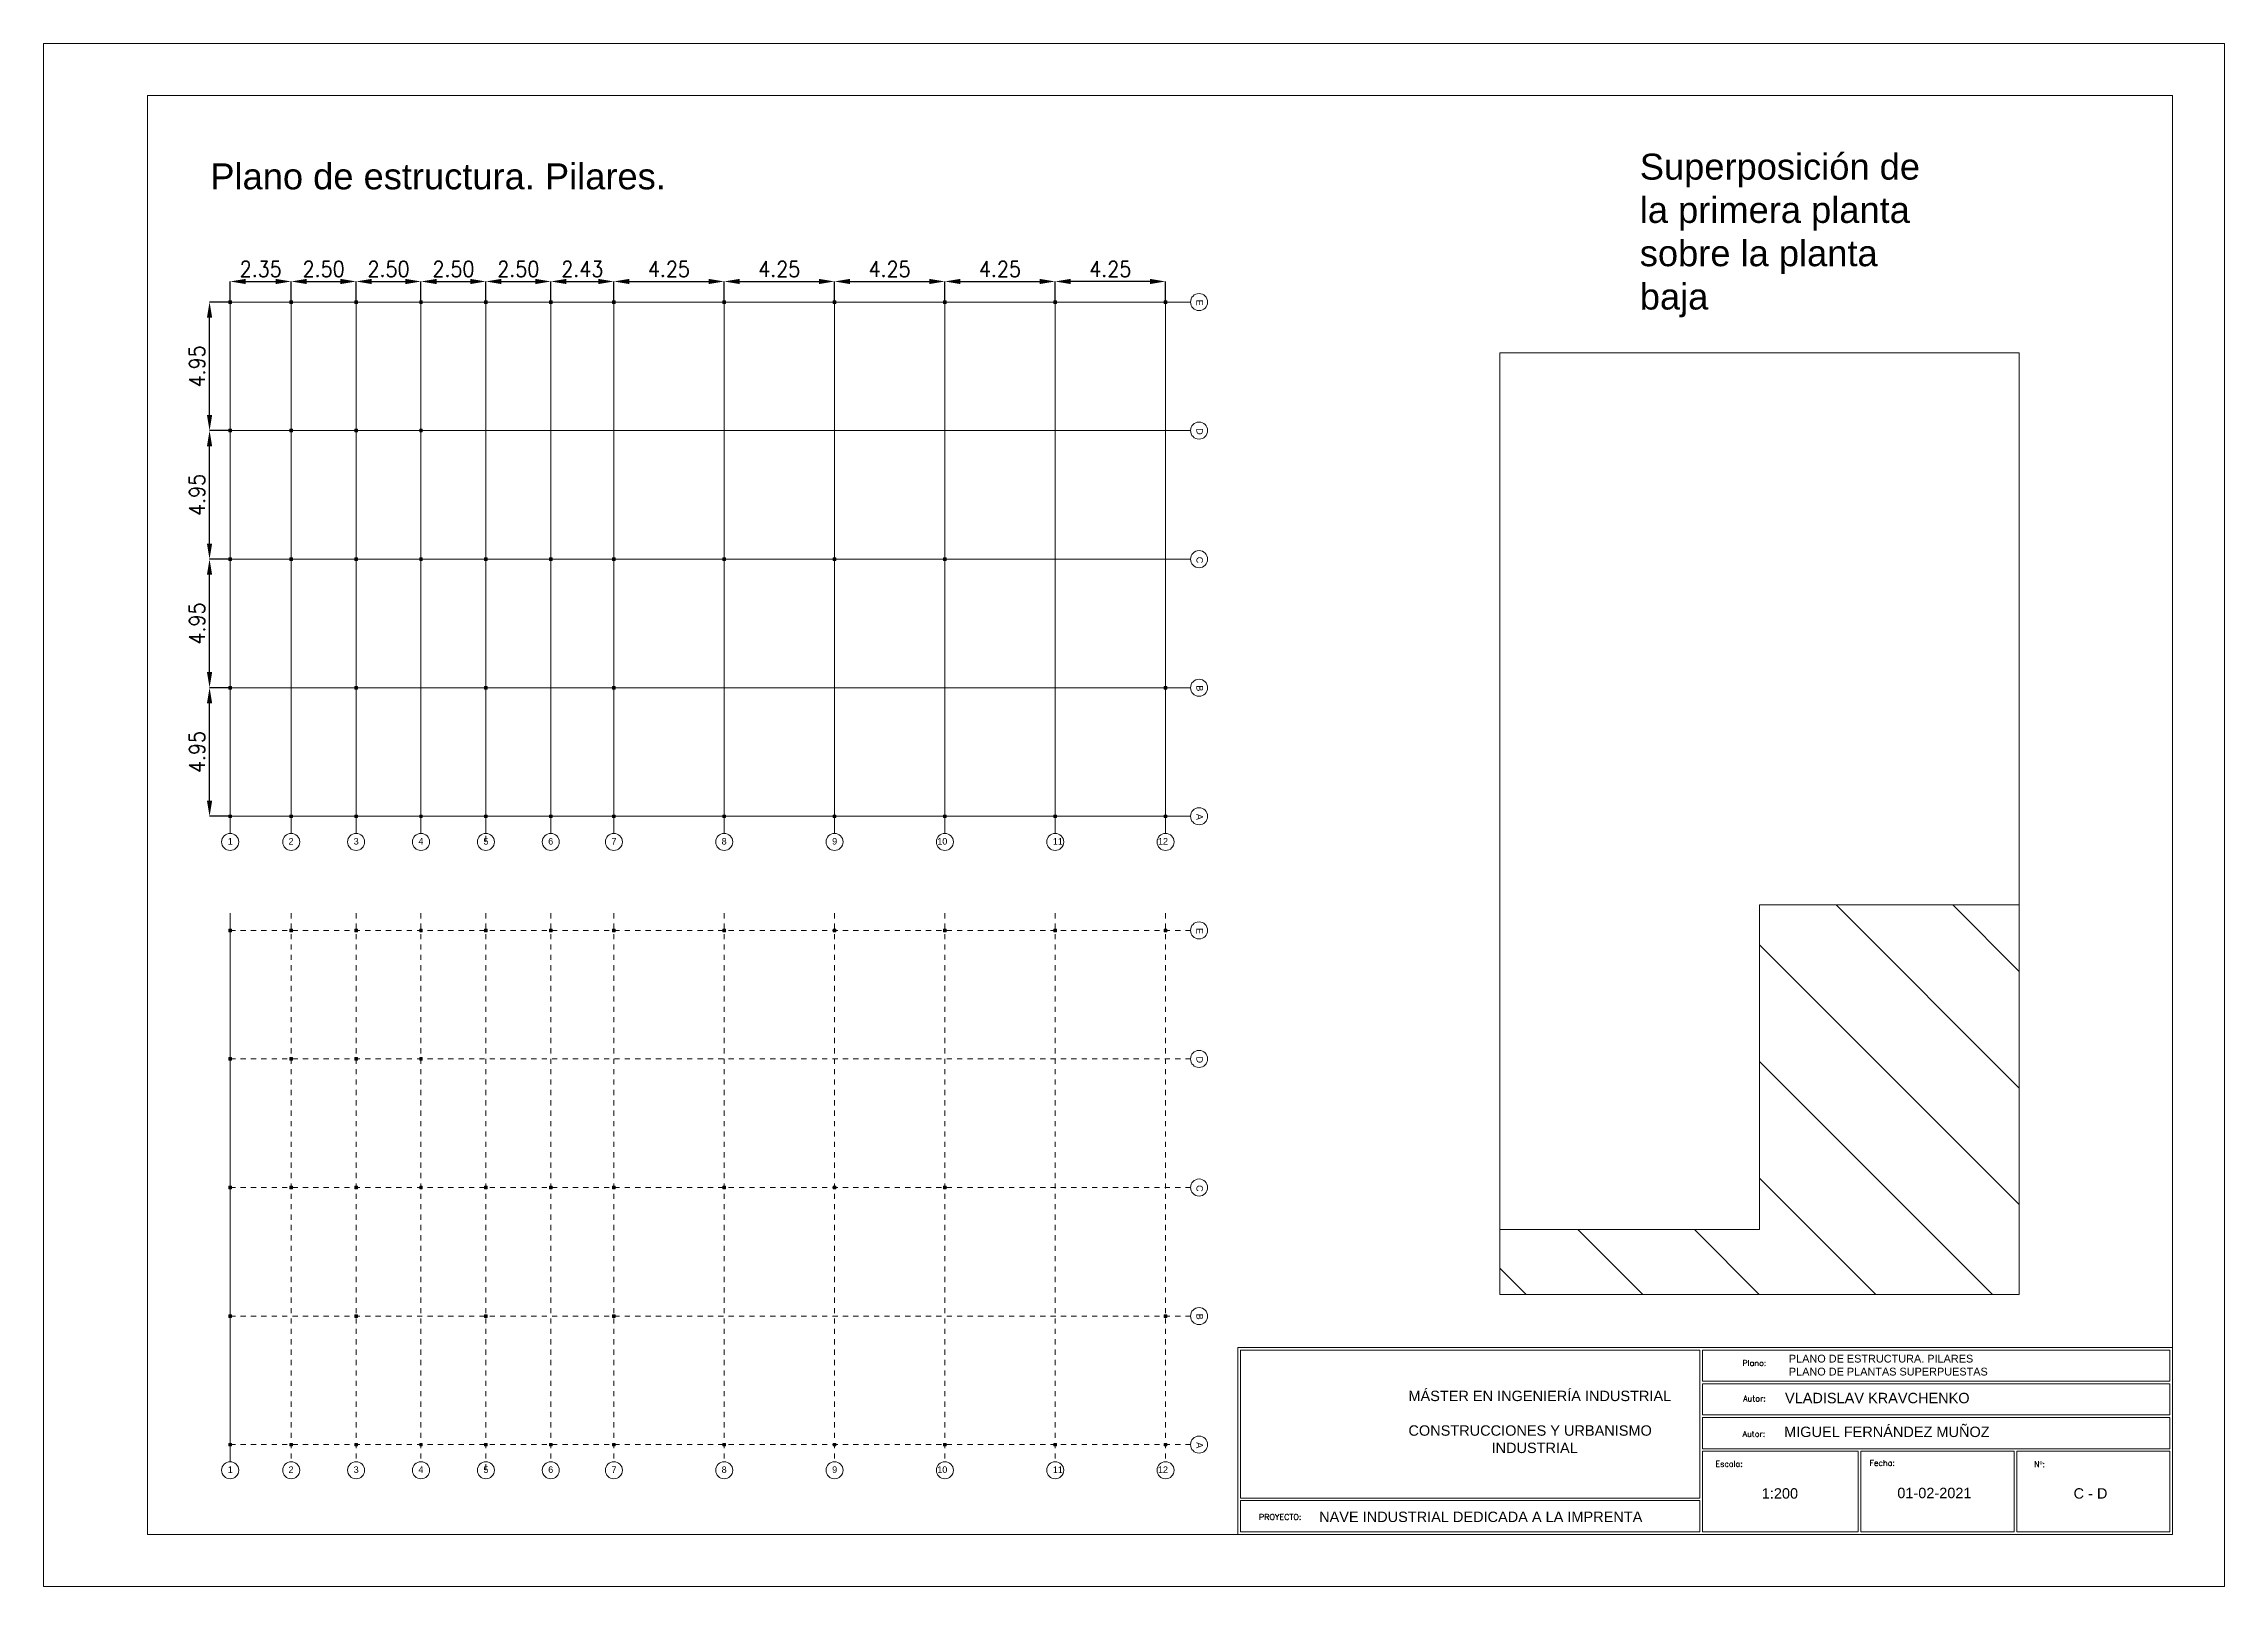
# Model space of a CAD drawing. Header units: inches. Extents: x 48 to 72981, y 3 to 49153.
# Drawn here: x 92.8 to 134.8, y 35.38 to 65.08 of the extents above; entities that cross this region are included whole.
import ezdxf

# ---------------------------------------------------------------- set-up
doc = ezdxf.new("R2010")
doc.units = ezdxf.units.IN
doc.linetypes.add('ACAD_ISO02W100', pattern=[15, 12, -3])
doc.layers.get('0').update_dxf_attribs({"lineweight": 9})
for name, color, linetype, lineweight in [('Cotas', 200, 'Continuous', 9), ('ejes', 251, 'Continuous', 9), ('Plano1', 7, 'Continuous', 9), ('Plano2', 7, 'Continuous', 9), ('Plano3_rayas', 7, 'ACAD_ISO02W100', 9), ('VG', 7, 'Continuous', 9)]:
    doc.layers.add(name, color=color, linetype=linetype, lineweight=lineweight)
doc.styles.add('80-100', font='romans.shx', dxfattribs={"width": 0.9, "height": 0.1})
doc.styles.get("Standard").update_dxf_attribs({"font": 'arial.ttf'})
doc.dimstyles.new('Copia de 100_conlineas', dxfattribs={"dimtxt": 0.3, "dimasz": 0.3, "dimexe": 0, "dimexo": 0, "dimgap": 0.09, "dimtad": 1, "dimlfac": 2, "dimzin": 1, "dimdsep": 46, "dimtxsty": '80-100', "dimcen": 0.1, "dimclrd": 256, "dimclre": 256, "dimclrt": 256, "dimadec": 0, "dimazin": 0, "dimtfac": 1, "dimtix": 1, "dimtmove": 2, "dimatfit": 3, "dimfxl": 1, "dimtvp": 1.058824, "dimtolj": 1, "dimtzin": 1, "dimarcsym": 0})

msp = doc.modelspace()

# ---------------------------------------------------------------- texts
at = {"attachment_point": 1}
for s, width, insert, char_height in [('PLANO DE ESTRUCTURA. PILARES\\PPLANO DE PLANTAS SUPERPUESTAS', 7.513777, (126.4152, 39.8444), 0.15), ('1:200', 2.031377, (125.8937, 37.2745), 0.2), ('C - D', 2.031377, (131.8992, 37.2745), 0.2)]:
    msp.add_mtext_dynamic_manual_height_columns(s, width=width, gutter_width=1, heights=[0], dxfattribs=dict(at, insert=insert, char_height=char_height))
at = {"layer": 'Cotas', "char_height": 0.125, "attachment_point": 1, "rotation": 270}
for s, insert in [('E', (115.131, 60.1566)), ('D', (115.131, 57.6816)), ('C', (115.131, 55.2066)), ('B', (115.131, 52.7316)), ('A', (115.131, 50.2566)), ('E', (115.131, 48.0602)), ('D', (115.131, 45.5852)), ('C', (115.131, 43.1102)), ('B', (115.131, 40.6352)), ('A', (115.131, 38.1602))]:
    msp.add_mtext_dynamic_manual_height_columns(s, width=0.138278, gutter_width=6.25, heights=[0], dxfattribs=dict(at, insert=insert))
at = {"layer": 'Cotas', "char_height": 0.125}
for s, insert, attachment_point in [('1', (96.3497, 49.7909), 1), ('2', (97.6182, 49.7909), 3), ('3', (98.7747, 49.7909), 1), ('4', (100.1182, 49.7909), 3), ('5', (101.2747, 49.7909), 1), ('6', (102.6182, 49.7909), 3), ('7', (103.7397, 49.7909), 1), ('9', (107.9897, 49.7909), 1), ('10', (110.2082, 49.7909), 3), ('11', (112.2397, 49.7909), 1), ('12', (114.4582, 49.7909), 3), ('1', (96.3497, 37.6945), 1), ('2', (97.6182, 37.6945), 3), ('3', (98.7747, 37.6945), 1), ('4', (100.1182, 37.6945), 3), ('5', (101.2747, 37.6945), 1), ('6', (102.6182, 37.6945), 3), ('7', (103.7397, 37.6945), 1), ('9', (107.9897, 37.6945), 1), ('10', (110.2082, 37.6945), 3), ('11', (112.2397, 37.6945), 1), ('12', (114.4582, 37.6945), 3)]:
    msp.add_mtext_dynamic_manual_height_columns(s, width=0.138278, gutter_width=6.25, heights=[0], dxfattribs=dict(at, insert=insert, attachment_point=attachment_point))
at = {"layer": 'Cotas', "extrusion": (0, 0, -1), "char_height": 0.125, "attachment_point": 1, "text_direction": (-1, 0, 0)}
for insert in [(105.9582, 49.7909), (105.9582, 37.6945)]:
    msp.add_mtext_dynamic_manual_height_columns('8', width=0.138278, gutter_width=6.25, heights=[0], dxfattribs=dict(at, insert=insert))
at = {"layer": 'Plano1', "char_height": 0.5, "attachment_point": 1}
for s, insert in [('Superposición de\\Pla primera planta\\Psobre la planta\\Pbaja', (123.5444, 62.9669)), ('Plano de estructura. Pilares.', (96.0141, 62.7798))]:
    msp.add_mtext_dynamic_manual_height_columns(s, width=12.4245, gutter_width=1, heights=[10.6559], dxfattribs=dict(at, insert=insert))

# ---------------------------------------------------------------- blocks, each defined once
blk = doc.blocks.new('PLANTILLA')
for p, q in [((72903.71, 49199.611), (72885.71, 49199.611)), ((72885.71, 49199.611), (72885.71, 49196.011)), ((72885.76, 49196.711), (72885.76, 49199.561)), ((72885.76, 49199.561), (72894.61, 49199.561)), ((72894.61, 49199.561), (72894.61, 49198.911)), ((72894.66, 49199.561), (72903.66, 49199.561)), ((72894.66, 49198.961), (72894.66, 49199.561)), ((72903.66, 49199.561), (72903.66, 49198.961)), ((72903.71, 49196.011), (72903.71, 49199.611)), ((72894.61, 49198.911), (72894.61, 49198.261)), ((72903.66, 49198.961), (72894.66, 49198.961)), ((72894.66, 49198.911), (72903.66, 49198.911)), ((72894.66, 49198.311), (72894.66, 49198.911)), ((72903.66, 49198.911), (72903.66, 49198.311)), ((72894.61, 49198.261), (72894.61, 49197.611)), ((72903.66, 49198.311), (72894.66, 49198.311)), ((72894.66, 49198.261), (72903.66, 49198.261)), ((72894.66, 49197.661), (72894.66, 49198.261)), ((72903.66, 49198.261), (72903.66, 49197.661)), ((72894.61, 49197.611), (72894.61, 49196.711)), ((72903.66, 49197.661), (72894.66, 49197.661)), ((72894.66, 49197.611), (72897.66, 49197.611)), ((72894.66, 49197.611), (72894.66, 49196.061)), ((72897.66, 49196.061), (72897.66, 49197.611)), ((72897.71, 49197.611), (72900.66, 49197.611)), ((72897.71, 49196.061), (72897.71, 49197.611)), ((72900.66, 49196.061), (72900.66, 49197.611)), ((72900.71, 49197.611), (72903.66, 49197.611)), ((72900.71, 49196.061), (72900.71, 49197.611)), ((72903.66, 49197.611), (72903.66, 49196.061)), ((72885.76, 49196.711), (72894.61, 49196.711)), ((72885.76, 49196.061), (72885.76, 49196.661)), ((72894.61, 49196.661), (72885.76, 49196.661)), ((72894.61, 49196.661), (72894.61, 49196.061)), ((72885.71, 49196.011), (72903.71, 49196.011)), ((72894.61, 49196.061), (72885.76, 49196.061)), ((72897.66, 49196.061), (72894.66, 49196.061)), ((72900.66, 49196.061), (72897.71, 49196.061)), ((72903.66, 49196.061), (72900.71, 49196.061))]:
    blk.add_line(p, q)
at = {"layer": 'VG'}
for p, q in [((72904.71, 49224.711), (72862.71, 49224.711)), ((72862.71, 49224.711), (72862.71, 49195.011)), ((72904.71, 49195.011), (72904.71, 49224.711)), ((72864.71, 49196.011), (72864.71, 49223.711)), ((72864.71, 49223.711), (72903.71, 49223.711)), ((72903.71, 49223.711), (72903.71, 49196.011)), ((72903.71, 49196.011), (72864.71, 49196.011)), ((72862.71, 49195.011), (72904.71, 49195.011))]:
    blk.add_line(p, q, dxfattribs=at)
blk.add_lwpolyline([(72903.71, 49199.561), (72903.71, 49223.711), (72864.71, 49223.711), (72864.71, 49196.011), (72885.71, 49196.011), (72885.71, 49199.611)], dxfattribs=at)
at = {"char_height": 0.11204, "attachment_point": 1}
for s, insert in [('{\\Fsimplex8|c0;Plano:}', (72895.427, 49199.367)), ('{\\Fsimplex8|c0;Autor:}', (72895.441, 49198.685)), ('{\\Fsimplex8|c0;Autor:}', (72895.43, 49198.002)), ('{\\Fsimplex8|c0;Escala:}', (72894.907, 49197.426)), ('{\\Fsimplex8|c0;Fecha:}', (72897.875, 49197.443)), ('{\\Fsimplex8|c0;Nº:}', (72901.047, 49197.419)), ('{\\Fsimplex8|c0;PROYECTO:}', (72886.117, 49196.403))]:
    blk.add_mtext(s, dxfattribs=dict(at, insert=insert))
at = {"char_height": 0.2, "attachment_point": 1}
for s, width, insert in [('MÁSTER EN INGENIERÍA INDUSTRIAL\\P\\PCONSTRUCCIONES Y URBANISMO\\P^I^IINDUSTRIAL', 5.52485, (72888.996, 49198.778)), ('VLADISLAV KRAVCHENKO', 6.14205, (72896.248, 49198.737)), ('MIGUEL FERNÁNDEZ MUÑOZ', 6.14205, (72896.231, 49198.086)), ('01-02-2021', 2.08938, (72898.411, 49196.909)), ('NAVE INDUSTRIAL DEDICADA A LA IMPRENTA', 6.85352, (72887.276, 49196.45))]:
    blk.add_mtext_dynamic_manual_height_columns(s, width=width, gutter_width=1, heights=[0], dxfattribs=dict(at, insert=insert))
blk = doc.blocks.new('*D175')
at = {"layer": 'Plano1', "lineweight": -2, "transparency": 16777216}
for p, q in [((96.396, 60.11), (96.396, 60.506)), ((96.696, 60.506), (97.271, 60.506)), ((97.571, 60.11), (97.571, 60.506))]:
    blk.add_line(p, q, dxfattribs=at)
at = {"layer": 'Plano1', "transparency": 16777216}
for points in [[(96.696, 60.556), (96.696, 60.456), (96.396, 60.506)], [(97.271, 60.556), (97.271, 60.456), (97.571, 60.506)]]:
    blk.add_solid(points, dxfattribs=at)
at = {"layer": 'Plano1', "transparency": 16777216, "insert": (96.984, 60.746), "char_height": 0.3, "attachment_point": 5, "style": '80-100'}
blk.add_mtext('\\A1;2.35', dxfattribs=at)
blk = doc.blocks.new('*D176')
at = {"layer": 'Plano1', "lineweight": -2, "transparency": 16777216}
for p, q in [((97.571, 60.11), (97.571, 60.506)), ((97.871, 60.506), (98.521, 60.506)), ((98.821, 60.11), (98.821, 60.506))]:
    blk.add_line(p, q, dxfattribs=at)
at = {"layer": 'Plano1', "transparency": 16777216}
for points in [[(97.871, 60.556), (97.871, 60.456), (97.571, 60.506)], [(98.521, 60.556), (98.521, 60.456), (98.821, 60.506)]]:
    blk.add_solid(points, dxfattribs=at)
at = {"layer": 'Plano1', "transparency": 16777216, "insert": (98.196, 60.746), "char_height": 0.3, "attachment_point": 5, "style": '80-100'}
blk.add_mtext('\\A1;2.50', dxfattribs=at)
blk = doc.blocks.new('*D177')
at = {"layer": 'Plano1', "lineweight": -2, "transparency": 16777216}
for p, q in [((98.821, 60.11), (98.821, 60.506)), ((99.121, 60.506), (99.771, 60.506)), ((100.071, 60.11), (100.071, 60.506))]:
    blk.add_line(p, q, dxfattribs=at)
at = {"layer": 'Plano1', "transparency": 16777216}
for points in [[(99.121, 60.556), (99.121, 60.456), (98.821, 60.506)], [(99.771, 60.556), (99.771, 60.456), (100.071, 60.506)]]:
    blk.add_solid(points, dxfattribs=at)
at = {"layer": 'Plano1', "transparency": 16777216, "insert": (99.446, 60.746), "char_height": 0.3, "attachment_point": 5, "style": '80-100'}
blk.add_mtext('\\A1;2.50', dxfattribs=at)
blk = doc.blocks.new('*D178')
at = {"layer": 'Plano1', "lineweight": -2, "transparency": 16777216}
for p, q in [((100.071, 60.11), (100.071, 60.506)), ((100.371, 60.506), (101.021, 60.506)), ((101.321, 60.11), (101.321, 60.506))]:
    blk.add_line(p, q, dxfattribs=at)
at = {"layer": 'Plano1', "transparency": 16777216}
for points in [[(100.371, 60.556), (100.371, 60.456), (100.071, 60.506)], [(101.021, 60.556), (101.021, 60.456), (101.321, 60.506)]]:
    blk.add_solid(points, dxfattribs=at)
at = {"layer": 'Plano1', "transparency": 16777216, "insert": (100.696, 60.746), "char_height": 0.3, "attachment_point": 5, "style": '80-100'}
blk.add_mtext('\\A1;2.50', dxfattribs=at)
blk = doc.blocks.new('*D179')
at = {"layer": 'Plano1', "lineweight": -2, "transparency": 16777216}
for p, q in [((101.321, 60.11), (101.321, 60.506)), ((101.621, 60.506), (102.271, 60.506)), ((102.571, 60.11), (102.571, 60.506))]:
    blk.add_line(p, q, dxfattribs=at)
at = {"layer": 'Plano1', "transparency": 16777216}
for points in [[(101.621, 60.556), (101.621, 60.456), (101.321, 60.506)], [(102.271, 60.556), (102.271, 60.456), (102.571, 60.506)]]:
    blk.add_solid(points, dxfattribs=at)
at = {"layer": 'Plano1', "transparency": 16777216, "insert": (101.946, 60.746), "char_height": 0.3, "attachment_point": 5, "style": '80-100'}
blk.add_mtext('\\A1;2.50', dxfattribs=at)
blk = doc.blocks.new('*D180')
at = {"layer": 'Plano1', "lineweight": -2, "transparency": 16777216}
for p, q in [((102.571, 60.11), (102.571, 60.506)), ((102.871, 60.506), (103.484, 60.506)), ((103.784, 60.11), (103.784, 60.506))]:
    blk.add_line(p, q, dxfattribs=at)
at = {"layer": 'Plano1', "transparency": 16777216}
for points in [[(102.871, 60.556), (102.871, 60.456), (102.571, 60.506)], [(103.484, 60.556), (103.484, 60.456), (103.784, 60.506)]]:
    blk.add_solid(points, dxfattribs=at)
at = {"layer": 'Plano1', "transparency": 16777216, "insert": (103.178, 60.746), "char_height": 0.3, "attachment_point": 5, "style": '80-100'}
blk.add_mtext('\\A1;2.43', dxfattribs=at)
blk = doc.blocks.new('*D181')
at = {"layer": 'Plano1', "lineweight": -2, "transparency": 16777216}
for p, q in [((103.784, 60.11), (103.784, 60.506)), ((104.084, 60.506), (105.609, 60.506)), ((105.909, 60.11), (105.909, 60.506))]:
    blk.add_line(p, q, dxfattribs=at)
at = {"layer": 'Plano1', "transparency": 16777216}
for points in [[(104.084, 60.556), (104.084, 60.456), (103.784, 60.506)], [(105.609, 60.556), (105.609, 60.456), (105.909, 60.506)]]:
    blk.add_solid(points, dxfattribs=at)
at = {"layer": 'Plano1', "transparency": 16777216, "insert": (104.846, 60.746), "char_height": 0.3, "attachment_point": 5, "style": '80-100'}
blk.add_mtext('\\A1;4.25', dxfattribs=at)
blk = doc.blocks.new('*D182')
at = {"layer": 'Plano1', "lineweight": -2, "transparency": 16777216}
for p, q in [((105.909, 60.11), (105.909, 60.506)), ((106.209, 60.506), (107.734, 60.506)), ((108.034, 60.11), (108.034, 60.506))]:
    blk.add_line(p, q, dxfattribs=at)
at = {"layer": 'Plano1', "transparency": 16777216}
for points in [[(106.209, 60.556), (106.209, 60.456), (105.909, 60.506)], [(107.734, 60.556), (107.734, 60.456), (108.034, 60.506)]]:
    blk.add_solid(points, dxfattribs=at)
at = {"layer": 'Plano1', "transparency": 16777216, "insert": (106.971, 60.746), "char_height": 0.3, "attachment_point": 5, "style": '80-100'}
blk.add_mtext('\\A1;4.25', dxfattribs=at)
blk = doc.blocks.new('*D183')
at = {"layer": 'Plano1', "lineweight": -2, "transparency": 16777216}
for p, q in [((108.034, 60.11), (108.034, 60.506)), ((108.334, 60.506), (109.859, 60.506)), ((110.159, 60.11), (110.159, 60.506))]:
    blk.add_line(p, q, dxfattribs=at)
at = {"layer": 'Plano1', "transparency": 16777216}
for points in [[(108.334, 60.556), (108.334, 60.456), (108.034, 60.506)], [(109.859, 60.556), (109.859, 60.456), (110.159, 60.506)]]:
    blk.add_solid(points, dxfattribs=at)
at = {"layer": 'Plano1', "transparency": 16777216, "insert": (109.096, 60.746), "char_height": 0.3, "attachment_point": 5, "style": '80-100'}
blk.add_mtext('\\A1;4.25', dxfattribs=at)
blk = doc.blocks.new('*D184')
at = {"layer": 'Plano1', "lineweight": -2, "transparency": 16777216}
for p, q in [((110.159, 60.11), (110.159, 60.506)), ((110.459, 60.506), (111.984, 60.506)), ((112.284, 60.11), (112.284, 60.506))]:
    blk.add_line(p, q, dxfattribs=at)
at = {"layer": 'Plano1', "transparency": 16777216}
for points in [[(110.459, 60.556), (110.459, 60.456), (110.159, 60.506)], [(111.984, 60.556), (111.984, 60.456), (112.284, 60.506)]]:
    blk.add_solid(points, dxfattribs=at)
at = {"layer": 'Plano1', "transparency": 16777216, "insert": (111.221, 60.746), "char_height": 0.3, "attachment_point": 5, "style": '80-100'}
blk.add_mtext('\\A1;4.25', dxfattribs=at)
blk = doc.blocks.new('*D185')
at = {"layer": 'Plano1', "lineweight": -2, "transparency": 16777216}
for p, q in [((112.284, 60.11), (112.284, 60.506)), ((114.109, 60.506), (112.584, 60.506)), ((114.409, 60.11), (114.409, 60.506))]:
    blk.add_line(p, q, dxfattribs=at)
at = {"layer": 'Plano1', "transparency": 16777216}
for points in [[(112.584, 60.556), (112.584, 60.456), (112.284, 60.506)], [(114.109, 60.556), (114.109, 60.456), (114.409, 60.506)]]:
    blk.add_solid(points, dxfattribs=at)
at = {"layer": 'Plano1', "transparency": 16777216, "insert": (113.346, 60.746), "char_height": 0.3, "attachment_point": 5, "style": '80-100'}
blk.add_mtext('\\A1;4.25', dxfattribs=at)
blk = doc.blocks.new('*D186')
at = {"layer": 'Plano1', "lineweight": -2, "transparency": 16777216}
for p, q in [((96.396, 52.685), (95.999, 52.685)), ((95.999, 50.51), (95.999, 52.385)), ((96.396, 50.21), (95.999, 50.21))]:
    blk.add_line(p, q, dxfattribs=at)
at = {"layer": 'Plano1', "transparency": 16777216}
for points in [[(95.949, 52.385), (96.049, 52.385), (95.999, 52.685)], [(95.949, 50.51), (96.049, 50.51), (95.999, 50.21)]]:
    blk.add_solid(points, dxfattribs=at)
at = {"layer": 'Plano1', "transparency": 16777216, "insert": (95.759, 51.447), "char_height": 0.3, "attachment_point": 5, "rotation": 90, "style": '80-100'}
blk.add_mtext('\\A1;4.95', dxfattribs=at)
blk = doc.blocks.new('*D187')
at = {"layer": 'Plano1', "lineweight": -2, "transparency": 16777216}
for p, q in [((96.396, 55.16), (95.999, 55.16)), ((95.999, 52.985), (95.999, 54.86)), ((96.396, 52.685), (95.999, 52.685))]:
    blk.add_line(p, q, dxfattribs=at)
at = {"layer": 'Plano1', "transparency": 16777216}
for points in [[(95.949, 54.86), (96.049, 54.86), (95.999, 55.16)], [(95.949, 52.985), (96.049, 52.985), (95.999, 52.685)]]:
    blk.add_solid(points, dxfattribs=at)
at = {"layer": 'Plano1', "transparency": 16777216, "insert": (95.759, 53.922), "char_height": 0.3, "attachment_point": 5, "rotation": 90, "style": '80-100'}
blk.add_mtext('\\A1;4.95', dxfattribs=at)
blk = doc.blocks.new('*D188')
at = {"layer": 'Plano1', "lineweight": -2, "transparency": 16777216}
for p, q in [((96.396, 57.635), (95.999, 57.635)), ((95.999, 55.46), (95.999, 57.335)), ((96.396, 55.16), (95.999, 55.16))]:
    blk.add_line(p, q, dxfattribs=at)
at = {"layer": 'Plano1', "transparency": 16777216}
for points in [[(95.949, 57.335), (96.049, 57.335), (95.999, 57.635)], [(95.949, 55.46), (96.049, 55.46), (95.999, 55.16)]]:
    blk.add_solid(points, dxfattribs=at)
at = {"layer": 'Plano1', "transparency": 16777216, "insert": (95.759, 56.397), "char_height": 0.3, "attachment_point": 5, "rotation": 90, "style": '80-100'}
blk.add_mtext('\\A1;4.95', dxfattribs=at)
blk = doc.blocks.new('*D189')
at = {"layer": 'Plano1', "lineweight": -2, "transparency": 16777216}
for p, q in [((96.396, 60.11), (95.999, 60.11)), ((95.999, 57.935), (95.999, 59.81)), ((96.396, 57.635), (95.999, 57.635))]:
    blk.add_line(p, q, dxfattribs=at)
at = {"layer": 'Plano1', "transparency": 16777216}
for points in [[(95.949, 59.81), (96.049, 59.81), (95.999, 60.11)], [(95.949, 57.935), (96.049, 57.935), (95.999, 57.635)]]:
    blk.add_solid(points, dxfattribs=at)
at = {"layer": 'Plano1', "transparency": 16777216, "insert": (95.759, 58.872), "char_height": 0.3, "attachment_point": 5, "rotation": 90, "style": '80-100'}
blk.add_mtext('\\A1;4.95', dxfattribs=at)

# ---------------------------------------------------------------- dimensions: what is measured, and where the dimension line sits
at = {"layer": 'Plano1'}
for base, p1, p2, picture, middle in [((97.5714, 60.5063), (96.3964, 60.1099), (97.5714, 60.1099), '*D175', (96.9839, 60.7463)), ((98.8214, 60.5063), (97.5714, 60.1099), (98.8214, 60.1099), '*D176', (98.1964, 60.7463)), ((100.0714, 60.5063), (98.8214, 60.1099), (100.0714, 60.1099), '*D177', (99.4464, 60.7463)), ((101.3214, 60.5063), (100.0714, 60.1099), (101.3214, 60.1099), '*D178', (100.6964, 60.7463)), ((102.5714, 60.5063), (101.3214, 60.1099), (102.5714, 60.1099), '*D179', (101.9464, 60.7463)), ((103.7839223016, 60.5063293559), (102.5714223016, 60.10988896), (103.7839223016, 60.10988896), '*D180', (103.1776723016, 60.7463293559)), ((105.9089, 60.5063), (103.7839, 60.1099), (105.9089, 60.1099), '*D181', (104.8464, 60.7463)), ((108.0339, 60.5063), (105.9089, 60.1099), (108.0339, 60.1099), '*D182', (106.9714, 60.7463)), ((110.1589, 60.5063), (108.0339, 60.1099), (110.1589, 60.1099), '*D183', (109.0964, 60.7463)), ((112.2839, 60.5063), (110.1589, 60.1099), (112.2839, 60.1099), '*D184', (111.2214, 60.7463)), ((112.2839, 60.5063), (114.4089, 60.1099), (112.2839, 60.1099), '*D185', (113.3464, 60.7463))]:
    dim = msp.add_linear_dim(base=base, p1=p1, p2=p2, dimstyle='Copia de 100_conlineas', dxfattribs=at)
    dim.commit()
    dim.dimension.update_dxf_attribs({"geometry": picture, "text_midpoint": middle})
for base, p1, p2, picture, middle in [((95.9987, 60.1099), (96.3964, 57.6349), (96.3964, 60.1099), '*D189', (95.7587, 58.8724)), ((95.9987, 57.6349), (96.3964, 55.1599), (96.3964, 57.6349), '*D188', (95.7587, 56.3974)), ((95.9987, 55.1599), (96.3964, 52.6849), (96.3964, 55.1599), '*D187', (95.7587, 53.9224)), ((95.9987, 52.6849), (96.3964, 50.2099), (96.3964, 52.6849), '*D186', (95.7587, 51.4474))]:
    dim = msp.add_linear_dim(base=base, p1=p1, p2=p2, angle=90, dimstyle='Copia de 100_conlineas', dxfattribs=at)
    dim.commit()
    dim.dimension.update_dxf_attribs({"geometry": picture, "text_midpoint": middle})

# ---------------------------------------------------------------- hatches: boundary and pattern name
at = {"layer": 'Plano1'}
h = msp.add_hatch(dxfattribs=at)
h.set_pattern_fill('ANSI31', color=256, scale=0.5, angle=90)
h.set_pattern_definition([(135, (193.06, -122.7495), (-1.122532, -1.122532), [])])
h.paths.add_polyline_path([(130.8514, 48.505), (125.8514, 48.505), (125.8514, 47.255), (125.8514, 42.255), (120.8514, 42.255), (120.8514, 41.005), (130.8514, 41.005)])

# ---------------------------------------------------------------- linework, layer by layer
at = {"layer": 'Cotas'}
for centre in [(115.0557, 60.1099), (115.0557, 57.6349), (115.0557, 55.1599), (115.0557, 52.6849), (115.0557, 50.2099), (96.3964, 49.7157), (97.5714, 49.7157), (98.8214, 49.7157), (100.0714, 49.7157), (101.3214, 49.7157), (102.5714, 49.7157), (103.7864, 49.7157), (105.9114, 49.7157), (108.0364, 49.7157), (110.1614, 49.7157), (112.2864, 49.7157), (114.4114, 49.7157), (115.0557, 48.0134), (115.0557, 45.5384), (115.0557, 43.0634), (115.0557, 40.5884), (115.0557, 38.1134), (96.3964, 37.6192), (97.5714, 37.6192), (98.8214, 37.6192), (100.0714, 37.6192), (101.3214, 37.6192), (102.5714, 37.6192), (103.7864, 37.6192), (105.9114, 37.6192), (108.0364, 37.6192), (110.1614, 37.6192), (112.2864, 37.6192), (114.4114, 37.6192)]:
    msp.add_circle(centre, 0.164, dxfattribs=at)
at = {"layer": 'ejes'}
for p, q in [((96.3964, 60.4401), (96.3964, 49.8797)), ((96.3964, 60.1099), (114.8917, 60.1099)), ((97.5714, 60.4401), (97.5714, 49.8797)), ((98.8214, 60.4401), (98.8214, 49.8797)), ((100.0714, 60.4401), (100.0714, 49.8797)), ((101.3214, 60.4401), (101.3214, 49.8797)), ((102.5714, 60.4401), (102.5714, 49.8797)), ((103.7864, 60.4401), (103.7864, 49.8797)), ((105.9114, 60.4401), (105.9114, 49.8797)), ((108.0364, 60.4401), (108.0364, 49.8797)), ((110.1614, 60.4401), (110.1614, 49.8797)), ((112.2864, 60.4401), (112.2864, 49.8797)), ((114.4114, 60.4401), (114.4114, 49.8797)), ((96.3964, 57.6349), (114.8917, 57.6349)), ((96.3964, 55.1599), (112.2864, 55.1599)), ((114.4087, 55.1599), (114.8917, 55.1599)), ((96.3964, 52.6849), (114.8917, 52.6849)), ((96.3964, 50.2099), (114.8917, 50.2099)), ((101.3214, 49.8326), (101.3214, 49.7157)), ((101.3214, 37.7362), (101.3214, 37.6192))]:
    msp.add_line(p, q, dxfattribs=at)
at = {"layer": 'Plano1'}
msp.add_line((125.8514, 47.255), (125.8514, 48.505), dxfattribs=at)
at = {"layer": 'Plano2'}
for p, q in [((96.3714, 60.0849), (96.3714, 60.1349)), ((96.3714, 60.1349), (96.4214, 60.1349)), ((96.4214, 60.1349), (96.3714, 60.0849)), ((96.4214, 60.0849), (96.3714, 60.1349)), ((96.4214, 60.0849), (96.3714, 60.0849)), ((96.3964, 60.1099), (114.4089, 60.1099)), ((96.3964, 50.2099), (96.3964, 60.1099)), ((96.4214, 60.1349), (96.4214, 60.0849)), ((97.5464, 60.0849), (97.5464, 60.1349)), ((97.5464, 60.1349), (97.5964, 60.1349)), ((97.5964, 60.1349), (97.5464, 60.0849)), ((97.5964, 60.0849), (97.5464, 60.1349)), ((97.5964, 60.0849), (97.5464, 60.0849)), ((97.5714, 60.1099), (97.5714, 50.2099)), ((97.5964, 60.1349), (97.5964, 60.0849)), ((98.7964, 60.0849), (98.7964, 60.1349)), ((98.7964, 60.1349), (98.8464, 60.1349)), ((98.8464, 60.1349), (98.7964, 60.0849)), ((98.8464, 60.0849), (98.7964, 60.1349)), ((98.8464, 60.0849), (98.7964, 60.0849)), ((98.8214, 60.1099), (98.8214, 50.2099)), ((98.8464, 60.1349), (98.8464, 60.0849)), ((100.0464, 60.0849), (100.0464, 60.1349)), ((100.0464, 60.1349), (100.0964, 60.1349)), ((100.0964, 60.1349), (100.0464, 60.0849)), ((100.0964, 60.0849), (100.0464, 60.1349)), ((100.0964, 60.0849), (100.0464, 60.0849)), ((100.0714, 60.1099), (100.0714, 50.2099)), ((100.0964, 60.1349), (100.0964, 60.0849)), ((101.2964, 60.0849), (101.2964, 60.1349)), ((101.2964, 60.1349), (101.3464, 60.1349)), ((101.3464, 60.1349), (101.2964, 60.0849)), ((101.3464, 60.0849), (101.2964, 60.1349)), ((101.3464, 60.0849), (101.2964, 60.0849)), ((101.3214, 50.2099), (101.3214, 60.1099)), ((101.3464, 60.1349), (101.3464, 60.0849)), ((102.5464, 60.0849), (102.5464, 60.1349)), ((102.5464, 60.1349), (102.5964, 60.1349)), ((102.5964, 60.1349), (102.5464, 60.0849)), ((102.5964, 60.0849), (102.5464, 60.1349)), ((102.5964, 60.0849), (102.5464, 60.0849)), ((102.5714, 60.1099), (102.5714, 50.2099)), ((102.5964, 60.1349), (102.5964, 60.0849)), ((103.7589, 60.0849), (103.7589, 60.1349)), ((103.7589, 60.1349), (103.8089, 60.1349)), ((103.8089, 60.1349), (103.7589, 60.0849)), ((103.8089, 60.0849), (103.7589, 60.1349)), ((103.8089, 60.0849), (103.7589, 60.0849)), ((103.7839, 50.2099), (103.7839, 60.1099)), ((103.8089, 60.1349), (103.8089, 60.0849)), ((105.8839, 60.0849), (105.8839, 60.1349)), ((105.8839, 60.1349), (105.9339, 60.1349)), ((105.9339, 60.1349), (105.8839, 60.0849)), ((105.9339, 60.0849), (105.8839, 60.1349)), ((105.9339, 60.0849), (105.8839, 60.0849)), ((105.9089, 50.2099), (105.9089, 60.1099)), ((105.9339, 60.1349), (105.9339, 60.0849)), ((108.0089, 60.0849), (108.0089, 60.1349)), ((108.0089, 60.1349), (108.0589, 60.1349)), ((108.0589, 60.1349), (108.0089, 60.0849)), ((108.0589, 60.0849), (108.0089, 60.1349)), ((108.0589, 60.0849), (108.0089, 60.0849)), ((108.0339, 50.2099), (108.0339, 60.1099)), ((108.0589, 60.1349), (108.0589, 60.0849)), ((110.1339, 60.0849), (110.1339, 60.1349)), ((110.1339, 60.1349), (110.1839, 60.1349)), ((110.1839, 60.1349), (110.1339, 60.0849)), ((110.1839, 60.0849), (110.1339, 60.1349)), ((110.1839, 60.0849), (110.1339, 60.0849)), ((110.1589, 50.2099), (110.1589, 60.1099)), ((110.1839, 60.1349), (110.1839, 60.0849)), ((112.2589, 60.0849), (112.2589, 60.1349)), ((112.2589, 60.1349), (112.3089, 60.1349)), ((112.3089, 60.1349), (112.2589, 60.0849)), ((112.3089, 60.0849), (112.2589, 60.1349)), ((112.3089, 60.0849), (112.2589, 60.0849)), ((112.2839, 50.2099), (112.2839, 60.1099)), ((112.3089, 60.1349), (112.3089, 60.0849)), ((114.3839, 60.1349), (114.4339, 60.1349)), ((114.4339, 60.1349), (114.3839, 60.0849)), ((114.4339, 60.0849), (114.3839, 60.1349)), ((114.3839, 60.1349), (114.3839, 60.0849)), ((114.4339, 60.0849), (114.3839, 60.0849)), ((114.4089, 60.1099), (114.4085, 50.2099)), ((114.4339, 60.1349), (114.4339, 60.0849)), ((130.8514, 59.13), (120.8514, 59.13)), ((120.8514, 59.13), (120.8514, 41.005)), ((130.8514, 41.005), (130.8514, 59.13)), ((96.3714, 57.6099), (96.3714, 57.6599)), ((96.3714, 57.6599), (96.4214, 57.6599)), ((96.4214, 57.6599), (96.3714, 57.6099)), ((96.4214, 57.6099), (96.3714, 57.6599)), ((96.4214, 57.6099), (96.3714, 57.6099)), ((96.3964, 57.6349), (114.4088, 57.6349)), ((96.4214, 57.6599), (96.4214, 57.6099)), ((97.5464, 57.6099), (97.5464, 57.6599)), ((97.5464, 57.6599), (97.5964, 57.6599)), ((97.5964, 57.6599), (97.5464, 57.6099)), ((97.5964, 57.6099), (97.5464, 57.6599)), ((97.5964, 57.6099), (97.5464, 57.6099)), ((97.5964, 57.6599), (97.5964, 57.6099)), ((98.7964, 57.6099), (98.7964, 57.6599)), ((98.7964, 57.6599), (98.8464, 57.6599)), ((98.8464, 57.6599), (98.7964, 57.6099)), ((98.8464, 57.6099), (98.7964, 57.6599)), ((98.8464, 57.6099), (98.7964, 57.6099)), ((98.8464, 57.6599), (98.8464, 57.6099)), ((100.0464, 57.6099), (100.0464, 57.6599)), ((100.0464, 57.6599), (100.0964, 57.6599)), ((100.0964, 57.6599), (100.0464, 57.6099)), ((100.0964, 57.6099), (100.0464, 57.6599)), ((100.0964, 57.6099), (100.0464, 57.6099)), ((100.0964, 57.6599), (100.0964, 57.6099)), ((96.3714, 55.1349), (96.3714, 55.1849)), ((96.3714, 55.1849), (96.4214, 55.1849)), ((96.4214, 55.1849), (96.3714, 55.1349)), ((96.4214, 55.1349), (96.3714, 55.1849)), ((96.4214, 55.1349), (96.3714, 55.1349)), ((96.3964, 55.1599), (114.4087, 55.1599)), ((96.4214, 55.1849), (96.4214, 55.1349)), ((97.5464, 55.1349), (97.5464, 55.1849)), ((97.5464, 55.1849), (97.5964, 55.1849)), ((97.5964, 55.1849), (97.5464, 55.1349)), ((97.5964, 55.1349), (97.5464, 55.1849)), ((97.5964, 55.1349), (97.5464, 55.1349)), ((97.5964, 55.1849), (97.5964, 55.1349)), ((98.7964, 55.1349), (98.7964, 55.1849)), ((98.7964, 55.1849), (98.8464, 55.1849)), ((98.8464, 55.1849), (98.7964, 55.1349)), ((98.8464, 55.1349), (98.7964, 55.1849)), ((98.8464, 55.1349), (98.7964, 55.1349)), ((98.8464, 55.1849), (98.8464, 55.1349)), ((100.0464, 55.1349), (100.0464, 55.1849)), ((100.0464, 55.1849), (100.0964, 55.1849)), ((100.0964, 55.1849), (100.0464, 55.1349)), ((100.0964, 55.1349), (100.0464, 55.1849)), ((100.0964, 55.1349), (100.0464, 55.1349)), ((100.0964, 55.1849), (100.0964, 55.1349)), ((101.2964, 55.1349), (101.2964, 55.1849)), ((101.2964, 55.1849), (101.3464, 55.1849)), ((101.3464, 55.1849), (101.2964, 55.1349)), ((101.3464, 55.1349), (101.2964, 55.1849)), ((101.3464, 55.1349), (101.2964, 55.1349)), ((101.3464, 55.1849), (101.3464, 55.1349)), ((102.5464, 55.1349), (102.5464, 55.1849)), ((102.5464, 55.1849), (102.5964, 55.1849)), ((102.5964, 55.1849), (102.5464, 55.1349)), ((102.5964, 55.1349), (102.5464, 55.1849)), ((102.5964, 55.1349), (102.5464, 55.1349)), ((102.5964, 55.1849), (102.5964, 55.1349)), ((103.7589, 55.1349), (103.7589, 55.1849)), ((103.7589, 55.1849), (103.8089, 55.1849)), ((103.8089, 55.1849), (103.7589, 55.1349)), ((103.8089, 55.1349), (103.7589, 55.1849)), ((103.8089, 55.1349), (103.7589, 55.1349)), ((103.8089, 55.1849), (103.8089, 55.1349)), ((105.8839, 55.1349), (105.8839, 55.1849)), ((105.8839, 55.1849), (105.9339, 55.1849)), ((105.9339, 55.1849), (105.8839, 55.1349)), ((105.9339, 55.1349), (105.8839, 55.1849)), ((105.9339, 55.1349), (105.8839, 55.1349)), ((105.9339, 55.1849), (105.9339, 55.1349)), ((108.0089, 55.1349), (108.0089, 55.1849)), ((108.0089, 55.1849), (108.0589, 55.1849)), ((108.0589, 55.1849), (108.0089, 55.1349)), ((108.0589, 55.1349), (108.0089, 55.1849)), ((108.0589, 55.1349), (108.0089, 55.1349)), ((108.0589, 55.1849), (108.0589, 55.1349)), ((110.1339, 55.1349), (110.1339, 55.1849)), ((110.1339, 55.1849), (110.1839, 55.1849)), ((110.1839, 55.1849), (110.1339, 55.1349)), ((110.1839, 55.1349), (110.1339, 55.1849)), ((110.1839, 55.1349), (110.1339, 55.1349)), ((110.1839, 55.1849), (110.1839, 55.1349)), ((96.4214, 52.7099), (96.3714, 52.7099)), ((96.3714, 52.7099), (96.3714, 52.6599)), ((96.4214, 52.6599), (96.3714, 52.7099)), ((96.4214, 52.7099), (96.3714, 52.6599)), ((96.3714, 52.6599), (96.4214, 52.6599)), ((96.3964, 52.6849), (114.4086, 52.6849)), ((96.4214, 52.6599), (96.4214, 52.7099)), ((98.8464, 52.7099), (98.7964, 52.7099)), ((98.7964, 52.7099), (98.7964, 52.6599)), ((98.8464, 52.6599), (98.7964, 52.7099)), ((98.8464, 52.7099), (98.7964, 52.6599)), ((98.7964, 52.6599), (98.8464, 52.6599)), ((98.8464, 52.6599), (98.8464, 52.7099)), ((101.3464, 52.7099), (101.2964, 52.7099)), ((101.2964, 52.7099), (101.2964, 52.6599)), ((101.3464, 52.6599), (101.2964, 52.7099)), ((101.3464, 52.7099), (101.2964, 52.6599)), ((101.2964, 52.6599), (101.3464, 52.6599)), ((101.3464, 52.6599), (101.3464, 52.7099)), ((103.8089, 52.7099), (103.7589, 52.7099)), ((103.7589, 52.7099), (103.7589, 52.6599)), ((103.8089, 52.6599), (103.7589, 52.7099)), ((103.8089, 52.7099), (103.7589, 52.6599)), ((103.7589, 52.6599), (103.8089, 52.6599)), ((103.8089, 52.6599), (103.8089, 52.7099)), ((114.3836, 52.6599), (114.3836, 52.7099)), ((114.3836, 52.7099), (114.4336, 52.7099)), ((114.4336, 52.7099), (114.3836, 52.6599)), ((114.4336, 52.6599), (114.3836, 52.7099)), ((114.4336, 52.6599), (114.3836, 52.6599)), ((114.4336, 52.7099), (114.4336, 52.6599)), ((96.3714, 50.1849), (96.3714, 50.2349)), ((96.3714, 50.2349), (96.4214, 50.2349)), ((96.4214, 50.2349), (96.3714, 50.1849)), ((96.4214, 50.1849), (96.3714, 50.2349)), ((96.4214, 50.1849), (96.3714, 50.1849)), ((114.4085, 50.2099), (96.3964, 50.2099)), ((96.4214, 50.2349), (96.4214, 50.1849)), ((97.5464, 50.1849), (97.5464, 50.2349)), ((97.5464, 50.2349), (97.5964, 50.2349)), ((97.5964, 50.2349), (97.5464, 50.1849)), ((97.5964, 50.1849), (97.5464, 50.2349)), ((97.5964, 50.1849), (97.5464, 50.1849)), ((97.5964, 50.2349), (97.5964, 50.1849)), ((98.7964, 50.1849), (98.7964, 50.2349)), ((98.7964, 50.2349), (98.8464, 50.2349)), ((98.8464, 50.2349), (98.7964, 50.1849)), ((98.8464, 50.1849), (98.7964, 50.2349)), ((98.8464, 50.1849), (98.7964, 50.1849)), ((98.8464, 50.2349), (98.8464, 50.1849)), ((100.0464, 50.1849), (100.0464, 50.2349)), ((100.0464, 50.2349), (100.0964, 50.2349)), ((100.0964, 50.2349), (100.0464, 50.1849)), ((100.0964, 50.1849), (100.0464, 50.2349)), ((100.0964, 50.1849), (100.0464, 50.1849)), ((100.0964, 50.2349), (100.0964, 50.1849)), ((101.2964, 50.1849), (101.2964, 50.2349)), ((101.2964, 50.2349), (101.3464, 50.2349)), ((101.3464, 50.2349), (101.2964, 50.1849)), ((101.3464, 50.1849), (101.2964, 50.2349)), ((101.3464, 50.1849), (101.2964, 50.1849)), ((101.3464, 50.2349), (101.3464, 50.1849)), ((102.5464, 50.1849), (102.5464, 50.2349)), ((102.5464, 50.2349), (102.5964, 50.2349)), ((102.5964, 50.2349), (102.5464, 50.1849)), ((102.5964, 50.1849), (102.5464, 50.2349)), ((102.5964, 50.1849), (102.5464, 50.1849)), ((102.5964, 50.2349), (102.5964, 50.1849)), ((103.7589, 50.1849), (103.7589, 50.2349)), ((103.7589, 50.2349), (103.8089, 50.2349)), ((103.8089, 50.2349), (103.7589, 50.1849)), ((103.8089, 50.1849), (103.7589, 50.2349)), ((103.8089, 50.1849), (103.7589, 50.1849)), ((103.8089, 50.2349), (103.8089, 50.1849)), ((105.8839, 50.1849), (105.8839, 50.2349)), ((105.8839, 50.2349), (105.9339, 50.2349)), ((105.9339, 50.2349), (105.8839, 50.1849)), ((105.9339, 50.1849), (105.8839, 50.2349)), ((105.9339, 50.1849), (105.8839, 50.1849)), ((105.9339, 50.2349), (105.9339, 50.1849)), ((108.0089, 50.1849), (108.0089, 50.2349)), ((108.0089, 50.2349), (108.0589, 50.2349)), ((108.0589, 50.2349), (108.0089, 50.1849)), ((108.0589, 50.1849), (108.0089, 50.2349)), ((108.0589, 50.1849), (108.0089, 50.1849)), ((108.0589, 50.2349), (108.0589, 50.1849)), ((110.1339, 50.1849), (110.1339, 50.2349)), ((110.1339, 50.2349), (110.1839, 50.2349)), ((110.1839, 50.2349), (110.1339, 50.1849)), ((110.1839, 50.1849), (110.1339, 50.2349)), ((110.1839, 50.1849), (110.1339, 50.1849)), ((110.1839, 50.2349), (110.1839, 50.1849)), ((112.2589, 50.1849), (112.2589, 50.2349)), ((112.2589, 50.2349), (112.3089, 50.2349)), ((112.3089, 50.2349), (112.2589, 50.1849)), ((112.3089, 50.1849), (112.2589, 50.2349)), ((112.3089, 50.1849), (112.2589, 50.1849)), ((112.3089, 50.2349), (112.3089, 50.1849)), ((114.3835, 50.1849), (114.3835, 50.2349)), ((114.3835, 50.2349), (114.4335, 50.2349)), ((114.4335, 50.2349), (114.3835, 50.1849)), ((114.4335, 50.1849), (114.3835, 50.2349)), ((114.4335, 50.1849), (114.3835, 50.1849)), ((114.4335, 50.2349), (114.4335, 50.1849)), ((96.3714, 47.9884), (96.3714, 48.0384)), ((96.3714, 48.0384), (96.4214, 48.0384)), ((96.4214, 48.0384), (96.3714, 47.9884)), ((96.4214, 47.9884), (96.3714, 48.0384)), ((96.4214, 47.9884), (96.3714, 47.9884)), ((96.4214, 48.0384), (96.4214, 47.9884)), ((97.5464, 47.9884), (97.5464, 48.0384)), ((97.5464, 48.0384), (97.5964, 48.0384)), ((97.5964, 48.0384), (97.5464, 47.9884)), ((97.5964, 47.9884), (97.5464, 48.0384)), ((97.5964, 47.9884), (97.5464, 47.9884)), ((97.5964, 48.0384), (97.5964, 47.9884)), ((98.7964, 47.9884), (98.7964, 48.0384)), ((98.7964, 48.0384), (98.8464, 48.0384)), ((98.8464, 48.0384), (98.7964, 47.9884)), ((98.8464, 47.9884), (98.7964, 48.0384)), ((98.8464, 47.9884), (98.7964, 47.9884)), ((98.8464, 48.0384), (98.8464, 47.9884)), ((100.0464, 47.9884), (100.0464, 48.0384)), ((100.0464, 48.0384), (100.0964, 48.0384)), ((100.0964, 48.0384), (100.0464, 47.9884)), ((100.0964, 47.9884), (100.0464, 48.0384)), ((100.0964, 47.9884), (100.0464, 47.9884)), ((100.0964, 48.0384), (100.0964, 47.9884)), ((101.2964, 47.9884), (101.2964, 48.0384)), ((101.2964, 48.0384), (101.3464, 48.0384)), ((101.3464, 48.0384), (101.2964, 47.9884)), ((101.3464, 47.9884), (101.2964, 48.0384)), ((101.3464, 47.9884), (101.2964, 47.9884)), ((101.3464, 48.0384), (101.3464, 47.9884)), ((102.5464, 47.9884), (102.5464, 48.0384)), ((102.5464, 48.0384), (102.5964, 48.0384)), ((102.5964, 48.0384), (102.5464, 47.9884)), ((102.5964, 47.9884), (102.5464, 48.0384)), ((102.5964, 47.9884), (102.5464, 47.9884)), ((102.5964, 48.0384), (102.5964, 47.9884)), ((103.7589, 47.9884), (103.7589, 48.0384)), ((103.7589, 48.0384), (103.8089, 48.0384)), ((103.8089, 48.0384), (103.7589, 47.9884)), ((103.8089, 47.9884), (103.7589, 48.0384)), ((103.8089, 47.9884), (103.7589, 47.9884)), ((103.8089, 48.0384), (103.8089, 47.9884)), ((105.8839, 47.9884), (105.8839, 48.0384)), ((105.8839, 48.0384), (105.9339, 48.0384)), ((105.9339, 48.0384), (105.8839, 47.9884)), ((105.9339, 47.9884), (105.8839, 48.0384)), ((105.9339, 47.9884), (105.8839, 47.9884)), ((105.9339, 48.0384), (105.9339, 47.9884)), ((108.0089, 47.9884), (108.0089, 48.0384)), ((108.0089, 48.0384), (108.0589, 48.0384)), ((108.0589, 48.0384), (108.0089, 47.9884)), ((108.0589, 47.9884), (108.0089, 48.0384)), ((108.0589, 47.9884), (108.0089, 47.9884)), ((108.0589, 48.0384), (108.0589, 47.9884)), ((110.1339, 47.9884), (110.1339, 48.0384)), ((110.1339, 48.0384), (110.1839, 48.0384)), ((110.1839, 48.0384), (110.1339, 47.9884)), ((110.1839, 47.9884), (110.1339, 48.0384)), ((110.1839, 47.9884), (110.1339, 47.9884)), ((110.1839, 48.0384), (110.1839, 47.9884)), ((112.2589, 47.9884), (112.2589, 48.0384)), ((112.2589, 48.0384), (112.3089, 48.0384)), ((112.3089, 48.0384), (112.2589, 47.9884)), ((112.3089, 47.9884), (112.2589, 48.0384)), ((112.3089, 47.9884), (112.2589, 47.9884)), ((112.3089, 48.0384), (112.3089, 47.9884)), ((114.3839, 48.0384), (114.4339, 48.0384)), ((114.4339, 48.0384), (114.3839, 47.9884)), ((114.4339, 47.9884), (114.3839, 48.0384)), ((114.3839, 48.0384), (114.3839, 47.9884)), ((114.4339, 47.9884), (114.3839, 47.9884)), ((114.4339, 48.0384), (114.4339, 47.9884)), ((125.8514, 42.255), (125.8514, 47.255)), ((96.3714, 45.5134), (96.3714, 45.5634)), ((96.3714, 45.5634), (96.4214, 45.5634)), ((96.4214, 45.5634), (96.3714, 45.5134)), ((96.4214, 45.5134), (96.3714, 45.5634)), ((96.4214, 45.5134), (96.3714, 45.5134)), ((96.4214, 45.5634), (96.4214, 45.5134)), ((97.5464, 45.5134), (97.5464, 45.5634)), ((97.5464, 45.5634), (97.5964, 45.5634)), ((97.5964, 45.5634), (97.5464, 45.5134)), ((97.5964, 45.5134), (97.5464, 45.5634)), ((97.5964, 45.5134), (97.5464, 45.5134)), ((97.5964, 45.5634), (97.5964, 45.5134)), ((98.7964, 45.5134), (98.7964, 45.5634)), ((98.7964, 45.5634), (98.8464, 45.5634)), ((98.8464, 45.5634), (98.7964, 45.5134)), ((98.8464, 45.5134), (98.7964, 45.5634)), ((98.8464, 45.5134), (98.7964, 45.5134)), ((98.8464, 45.5634), (98.8464, 45.5134)), ((100.0464, 45.5134), (100.0464, 45.5634)), ((100.0464, 45.5634), (100.0964, 45.5634)), ((100.0964, 45.5634), (100.0464, 45.5134)), ((100.0964, 45.5134), (100.0464, 45.5634)), ((100.0964, 45.5134), (100.0464, 45.5134)), ((100.0964, 45.5634), (100.0964, 45.5134)), ((120.8514, 43.505), (120.8564, 43.505)), ((96.3714, 43.0384), (96.3714, 43.0884)), ((96.3714, 43.0884), (96.4214, 43.0884)), ((96.4214, 43.0884), (96.3714, 43.0384)), ((96.4214, 43.0384), (96.3714, 43.0884)), ((96.4214, 43.0384), (96.3714, 43.0384)), ((96.4214, 43.0884), (96.4214, 43.0384)), ((97.5464, 43.0384), (97.5464, 43.0884)), ((97.5464, 43.0884), (97.5964, 43.0884)), ((97.5964, 43.0884), (97.5464, 43.0384)), ((97.5964, 43.0384), (97.5464, 43.0884)), ((97.5964, 43.0384), (97.5464, 43.0384)), ((97.5964, 43.0884), (97.5964, 43.0384)), ((98.7964, 43.0384), (98.7964, 43.0884)), ((98.7964, 43.0884), (98.8464, 43.0884)), ((98.8464, 43.0884), (98.7964, 43.0384)), ((98.8464, 43.0384), (98.7964, 43.0884)), ((98.8464, 43.0384), (98.7964, 43.0384)), ((98.8464, 43.0884), (98.8464, 43.0384)), ((100.0464, 43.0384), (100.0464, 43.0884)), ((100.0464, 43.0884), (100.0964, 43.0884)), ((100.0964, 43.0884), (100.0464, 43.0384)), ((100.0964, 43.0384), (100.0464, 43.0884)), ((100.0964, 43.0384), (100.0464, 43.0384)), ((100.0964, 43.0884), (100.0964, 43.0384)), ((101.2964, 43.0384), (101.2964, 43.0884)), ((101.2964, 43.0884), (101.3464, 43.0884)), ((101.3464, 43.0884), (101.2964, 43.0384)), ((101.3464, 43.0384), (101.2964, 43.0884)), ((101.3464, 43.0384), (101.2964, 43.0384)), ((101.3464, 43.0884), (101.3464, 43.0384)), ((102.5464, 43.0384), (102.5464, 43.0884)), ((102.5464, 43.0884), (102.5964, 43.0884)), ((102.5964, 43.0884), (102.5464, 43.0384)), ((102.5964, 43.0384), (102.5464, 43.0884)), ((102.5964, 43.0384), (102.5464, 43.0384)), ((102.5964, 43.0884), (102.5964, 43.0384)), ((103.7589, 43.0384), (103.7589, 43.0884)), ((103.7589, 43.0884), (103.8089, 43.0884)), ((103.8089, 43.0884), (103.7589, 43.0384)), ((103.8089, 43.0384), (103.7589, 43.0884)), ((103.8089, 43.0384), (103.7589, 43.0384)), ((103.8089, 43.0884), (103.8089, 43.0384)), ((105.8839, 43.0384), (105.8839, 43.0884)), ((105.8839, 43.0884), (105.9339, 43.0884)), ((105.9339, 43.0884), (105.8839, 43.0384)), ((105.9339, 43.0384), (105.8839, 43.0884)), ((105.9339, 43.0384), (105.8839, 43.0384)), ((105.9339, 43.0884), (105.9339, 43.0384)), ((108.0089, 43.0384), (108.0089, 43.0884)), ((108.0089, 43.0884), (108.0589, 43.0884)), ((108.0589, 43.0884), (108.0089, 43.0384)), ((108.0589, 43.0384), (108.0089, 43.0884)), ((108.0589, 43.0384), (108.0089, 43.0384)), ((108.0589, 43.0884), (108.0589, 43.0384)), ((110.1339, 43.0384), (110.1339, 43.0884)), ((110.1339, 43.0884), (110.1839, 43.0884)), ((110.1839, 43.0884), (110.1339, 43.0384)), ((110.1839, 43.0384), (110.1339, 43.0884)), ((110.1839, 43.0384), (110.1339, 43.0384)), ((110.1839, 43.0884), (110.1839, 43.0384)), ((120.8514, 41.005), (130.8514, 41.005)), ((96.4214, 40.6134), (96.3714, 40.6134)), ((96.3714, 40.6134), (96.3714, 40.5634)), ((96.4214, 40.5634), (96.3714, 40.6134)), ((96.4214, 40.6134), (96.3714, 40.5634)), ((96.3714, 40.5634), (96.4214, 40.5634)), ((96.4214, 40.5634), (96.4214, 40.6134)), ((98.8464, 40.6134), (98.7964, 40.6134)), ((98.7964, 40.6134), (98.7964, 40.5634)), ((98.8464, 40.5634), (98.7964, 40.6134)), ((98.8464, 40.6134), (98.7964, 40.5634)), ((98.7964, 40.5634), (98.8464, 40.5634)), ((98.8464, 40.5634), (98.8464, 40.6134)), ((101.3464, 40.6134), (101.2964, 40.6134)), ((101.2964, 40.6134), (101.2964, 40.5634)), ((101.3464, 40.5634), (101.2964, 40.6134)), ((101.3464, 40.6134), (101.2964, 40.5634)), ((101.2964, 40.5634), (101.3464, 40.5634)), ((101.3464, 40.5634), (101.3464, 40.6134)), ((103.8089, 40.6134), (103.7589, 40.6134)), ((103.7589, 40.6134), (103.7589, 40.5634)), ((103.8089, 40.5634), (103.7589, 40.6134)), ((103.8089, 40.6134), (103.7589, 40.5634)), ((103.7589, 40.5634), (103.8089, 40.5634)), ((103.8089, 40.5634), (103.8089, 40.6134)), ((96.3714, 38.0884), (96.3714, 38.1384)), ((96.3714, 38.1384), (96.4214, 38.1384)), ((96.4214, 38.1384), (96.3714, 38.0884)), ((96.4214, 38.0884), (96.3714, 38.1384)), ((96.4214, 38.0884), (96.3714, 38.0884)), ((96.4214, 38.1384), (96.4214, 38.0884)), ((97.5464, 38.0884), (97.5464, 38.1384)), ((97.5464, 38.1384), (97.5964, 38.1384)), ((97.5964, 38.1384), (97.5464, 38.0884)), ((97.5964, 38.0884), (97.5464, 38.1384)), ((97.5964, 38.0884), (97.5464, 38.0884)), ((97.5964, 38.1384), (97.5964, 38.0884)), ((98.7964, 38.0884), (98.7964, 38.1384)), ((98.7964, 38.1384), (98.8464, 38.1384)), ((98.8464, 38.1384), (98.7964, 38.0884)), ((98.8464, 38.0884), (98.7964, 38.1384)), ((98.8464, 38.0884), (98.7964, 38.0884)), ((98.8464, 38.1384), (98.8464, 38.0884)), ((100.0464, 38.0884), (100.0464, 38.1384)), ((100.0464, 38.1384), (100.0964, 38.1384)), ((100.0964, 38.1384), (100.0464, 38.0884)), ((100.0964, 38.0884), (100.0464, 38.1384)), ((100.0964, 38.0884), (100.0464, 38.0884)), ((100.0964, 38.1384), (100.0964, 38.0884)), ((101.2964, 38.0884), (101.2964, 38.1384)), ((101.2964, 38.1384), (101.3464, 38.1384)), ((101.3464, 38.1384), (101.2964, 38.0884)), ((101.3464, 38.0884), (101.2964, 38.1384)), ((101.3464, 38.0884), (101.2964, 38.0884)), ((101.3464, 38.1384), (101.3464, 38.0884)), ((102.5464, 38.0884), (102.5464, 38.1384)), ((102.5464, 38.1384), (102.5964, 38.1384)), ((102.5964, 38.1384), (102.5464, 38.0884)), ((102.5964, 38.0884), (102.5464, 38.1384)), ((102.5964, 38.0884), (102.5464, 38.0884)), ((102.5964, 38.1384), (102.5964, 38.0884)), ((103.7589, 38.0884), (103.7589, 38.1384)), ((103.7589, 38.1384), (103.8089, 38.1384)), ((103.8089, 38.1384), (103.7589, 38.0884)), ((103.8089, 38.0884), (103.7589, 38.1384)), ((103.8089, 38.0884), (103.7589, 38.0884)), ((103.8089, 38.1384), (103.8089, 38.0884)), ((105.8839, 38.0884), (105.8839, 38.1384)), ((105.8839, 38.1384), (105.9339, 38.1384)), ((105.9339, 38.1384), (105.8839, 38.0884)), ((105.9339, 38.0884), (105.8839, 38.1384)), ((105.9339, 38.0884), (105.8839, 38.0884)), ((105.9339, 38.1384), (105.9339, 38.0884)), ((108.0089, 38.0884), (108.0089, 38.1384)), ((108.0089, 38.1384), (108.0589, 38.1384)), ((108.0589, 38.1384), (108.0089, 38.0884)), ((108.0589, 38.0884), (108.0089, 38.1384)), ((108.0589, 38.0884), (108.0089, 38.0884)), ((108.0589, 38.1384), (108.0589, 38.0884)), ((110.1339, 38.0884), (110.1339, 38.1384)), ((110.1339, 38.1384), (110.1839, 38.1384)), ((110.1839, 38.1384), (110.1339, 38.0884)), ((110.1839, 38.0884), (110.1339, 38.1384)), ((110.1839, 38.0884), (110.1339, 38.0884)), ((110.1839, 38.1384), (110.1839, 38.0884)), ((112.2589, 38.0884), (112.2589, 38.1384)), ((112.2589, 38.1384), (112.3089, 38.1384)), ((112.3089, 38.1384), (112.2589, 38.0884)), ((112.3089, 38.0884), (112.2589, 38.1384)), ((112.3089, 38.0884), (112.2589, 38.0884)), ((112.3089, 38.1384), (112.3089, 38.0884)), ((114.3835, 38.0884), (114.3835, 38.1384)), ((114.3835, 38.1384), (114.4335, 38.1384)), ((114.4335, 38.1384), (114.3835, 38.0884)), ((114.4335, 38.0884), (114.3835, 38.1384)), ((114.4335, 38.0884), (114.3835, 38.0884)), ((114.4335, 38.1384), (114.4335, 38.0884))]:
    msp.add_line(p, q, dxfattribs=at)
at = {"layer": 'Plano2', "ltscale": 0.005}
for p, q in [((114.3836, 40.5634), (114.3836, 40.6134)), ((114.3836, 40.6134), (114.4336, 40.6134)), ((114.4336, 40.6134), (114.3836, 40.5634)), ((114.4336, 40.5634), (114.3836, 40.6134)), ((114.4336, 40.5634), (114.3836, 40.5634)), ((114.4336, 40.6134), (114.4336, 40.5634))]:
    msp.add_line(p, q, dxfattribs=at)
at = {"layer": 'Plano2'}
for points in [[(130.8514, 48.505), (125.8514, 48.505)], [(120.8514, 42.255), (125.8514, 42.255)]]:
    msp.add_lwpolyline(points, dxfattribs=at)
at = {"layer": 'Plano3_rayas'}
msp.add_line((96.3964, 48.3437), (96.3964, 37.7832), dxfattribs=at)
at = {"layer": 'Plano3_rayas', "ltscale": 0.005}
for p, q in [((97.5714, 48.3437), (97.5714, 37.7832)), ((98.8214, 48.3437), (98.8214, 37.7832)), ((100.0714, 48.3437), (100.0714, 37.7832)), ((101.3214, 48.3437), (101.3214, 37.7832)), ((102.5714, 48.3437), (102.5714, 37.7832)), ((103.7864, 48.3437), (103.7864, 37.7832)), ((105.9114, 48.3437), (105.9114, 37.7832)), ((108.0364, 48.3437), (108.0364, 37.7832)), ((110.1614, 48.3437), (110.1614, 37.7832)), ((112.2864, 48.3437), (112.2864, 37.7832)), ((114.4114, 48.3437), (114.4114, 37.7832)), ((96.3964, 48.0134), (114.8917, 48.0134)), ((96.3964, 45.5384), (114.8917, 45.5384)), ((96.3964, 43.0634), (114.8917, 43.0634)), ((96.3964, 40.5884), (114.8917, 40.5884)), ((96.3964, 38.1134), (114.8917, 38.1134))]:
    msp.add_line(p, q, dxfattribs=at)

# ---------------------------------------------------------------- block references
msp.add_blockref('PLANTILLA', (-72769.907, -49159.6262))

msp.set_redraw_order([(e.dxf.handle, doc.entitydb.next_handle()) for e in msp.query("TEXT MTEXT ATTDEF DIMENSION ARC_DIMENSION")])  # texts and dimensions are drawn at this point

doc.saveas('drawing.dxf')
